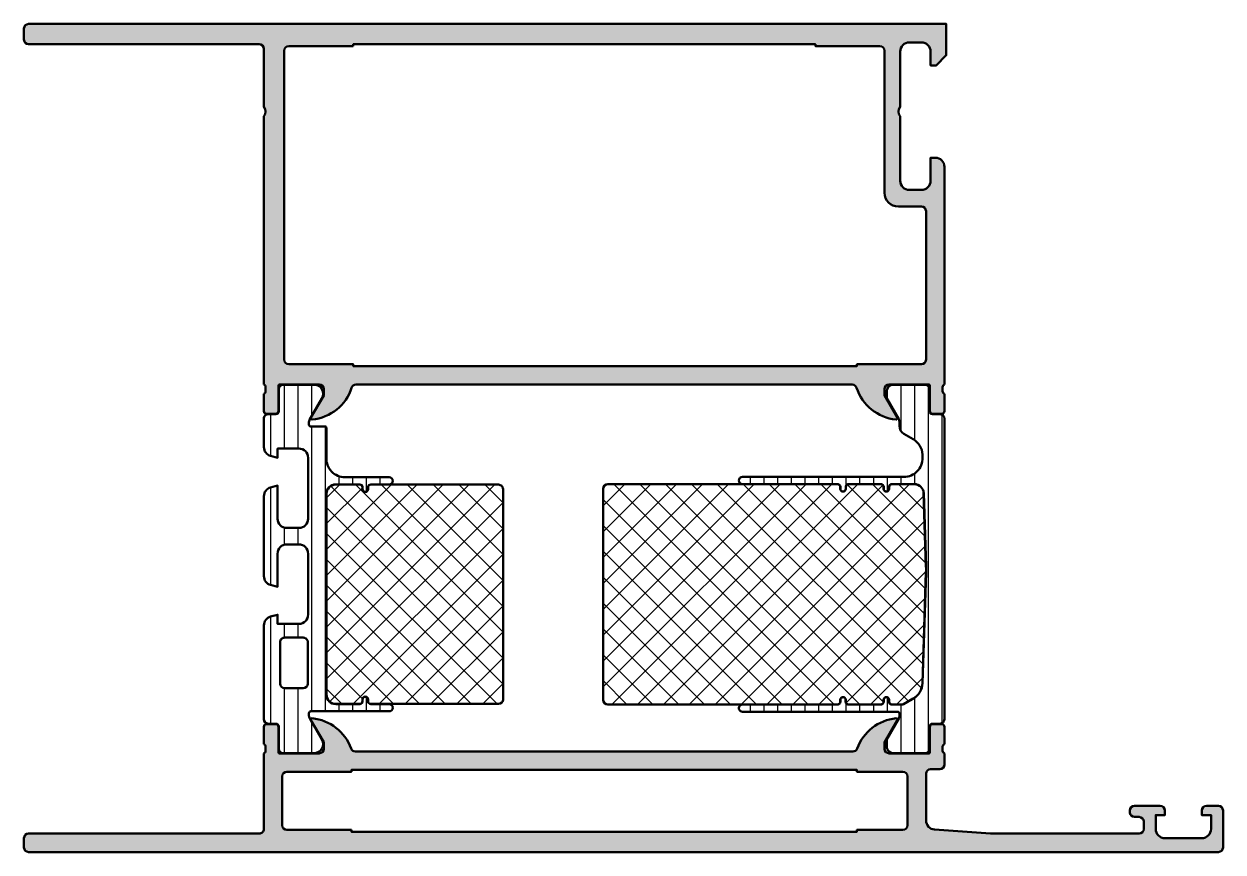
# Model space of a CAD drawing. Extents: x 0 to 130, y 0 to 90.
import ezdxf

# ---------------------------------------------------------------- set-up
doc = ezdxf.new("R2010")
doc.units = 0
for name, color, linetype, lineweight in [('0S-Alu contour', 7, 'Continuous', 50), ('0S-Alu hatch', 252, 'Continuous', 25), ('0S-Plastic contour', 254, 'Continuous', 50), ('0S-Plastic hatch', 253, 'Continuous', 25), ('0S-PT contour', 91, 'Continuous', 50), ('0S-PT hatch', 103, 'Continuous', 25)]:
    doc.layers.add(name, color=color, linetype=linetype, lineweight=lineweight)
pattern_1 = [(90, (0, 0), (-1.4859, 0), [])]
pattern_2 = [(135, (0, 0), (-1.403165018917055, -1.403165018917055), []), (225, (0, 0), (1.403165018917055, -1.403165018917055), [])]

# ---------------------------------------------------------------- blocks, each defined once
blk = doc.blocks.new('438250__AAB4F067_98DE_449B_887D_83F3A03802CE_')
at = {"layer": '0S-Alu hatch'}
h = blk.add_hatch(color=256, dxfattribs=at)
edge = h.paths.add_edge_path()
edge.add_ellipse((25.5, 87.10000000000004), major_axis=(-0.4999999999999858, 0), ratio=1, start_angle=180, end_angle=270, ccw=False)
edge.add_line((25.99999999999999, 87.10000000000004), (26, 80.80000000000001))
edge.add_ellipse((25.47500000000001, 80.30000000000001), major_axis=(-0.7249999999999939, 0), ratio=1, start_angle=136.397181027296, end_angle=223.6028189727041, ccw=False)
edge.add_line((26, 79.80000000000001), (25.99999999999999, 50.70000000000288))
edge.add_ellipse((25.92116355345635, 50.43247940800778), major_axis=(-0.2788950563295096, 0), ratio=1, start_angle=178.835410626014, end_angle=253.5801235805072, ccw=False)
edge.add_line((26.20000100000149, 50.4268110000099), (26.20000100000148, 49.97321700000952))
edge.add_ellipse((25.92113290435832, 49.96755634053233), major_axis=(-0.2789255417371463, 0), ratio=1, start_angle=106.42459455535669, end_angle=181.1628700729157, ccw=False)
edge.add_line((26.00000000000149, 49.70001300000939), (26.00000000000148, 47.82000200000089))
edge.add_arc((26.30000000000149, 47.82000200000089), 0.3000000000000114, 180, 270)
edge.add_line((26.30000000000149, 47.52000200000088), (27.27997431904427, 47.52000200000087))
edge.add_arc((27.27997431904429, 47.82000200000086), 0.2999999999999971, 269.9999999999973, 360)
edge.add_line((27.57997431904428, 47.82000200000086), (27.57997431904428, 50.58000000000088))
edge.add_ellipse((27.69997431904341, 50.58000000000088), major_axis=(-0.1199999999991234, 0), ratio=1, start_angle=270, end_angle=360, ccw=False)
edge.add_line((27.69997431904341, 50.70000000000001), (32, 50.70000000000002))
edge.add_ellipse((32, 50.20000000000002), major_axis=(-0.5, 0), ratio=1, start_angle=180, end_angle=270, ccw=False)
edge.add_line((32.5, 50.20000000000002), (32.5, 49.50000000000001))
edge.add_line((32.5, 49.50000000000001), (31.11850454237764, 47.10717967697246))
edge.add_arc((31.23811978464828, 47.03811978464832), 0.1381197846482754, 149.9999999999984, 275.6225775508021)
edge.add_arc((30.76177675882616, 51.87660886184843), 5.000000000000575, 275.6225775507933, 342.2515836439271)
edge.add_ellipse((35.99999999999975, 50.20000000000042), major_axis=(-0.4999999999992734, 0), ratio=1, start_angle=269.9999999999984, end_angle=342.2515836439281, ccw=False)
edge.add_line((35.99999999999976, 50.6999999999997), (89.80000000000135, 50.7))
edge.add_ellipse((89.80000000000135, 50.20000000000144), major_axis=(-0.4999999999985647, 0), ratio=1, start_angle=197.7484163560702, end_angle=270, ccw=False)
edge.add_arc((95.03822324117368, 51.87660886184874), 4.999999999999874, 197.7484163560697, 264.3774224492077)
edge.add_arc((94.56188021535169, 47.03811978464934), 0.138119784648294, 264.3774224492104, 389.9999999999987)
edge.add_line((94.68149545762235, 47.10717967697348), (93.3, 49.50000000000104))
edge.add_line((93.3, 49.50000000000104), (93.29999999999998, 50.20000000000103))
edge.add_ellipse((93.79999999999998, 50.20000000000104), major_axis=(-0.5, 0), ratio=1, start_angle=270, end_angle=360, ccw=False)
edge.add_line((93.79999999999998, 50.70000000000104), (98.1000256809572, 50.70000000000101))
edge.add_ellipse((98.1000256809572, 50.58000000000101), major_axis=(-0.1200000000000045, 0), ratio=1, start_angle=180, end_angle=270, ccw=False)
edge.add_line((98.2200256809572, 50.58000000000101), (98.22002568095724, 47.82000200000101))
edge.add_arc((98.52002568095725, 47.82000200000102), 0.3000000000000114, 180, 270)
edge.add_line((98.52002568095725, 47.52000200000101), (99.50000000000001, 47.52000200000103))
edge.add_arc((99.50000000000001, 47.82000200000102), 0.2999999999999971, 270, 360)
edge.add_line((99.80000000000003, 47.82000200000102), (99.80000000000003, 49.70001300000955))
edge.add_ellipse((99.87886709564316, 49.9675563405325), major_axis=(-0.278925541737145, 0), ratio=1, start_angle=-1.1628700729144725, end_angle=73.57540544464939, ccw=False)
edge.add_line((99.599999, 49.97321700000969), (99.599999, 50.42681100000942))
edge.add_ellipse((99.87883644654303, 50.43247940800792), major_axis=(-0.2788950563274263, 0), ratio=1, start_angle=-73.58012358050871, end_angle=1.1645893741250006, ccw=False)
edge.add_line((99.8, 50.70000000000104), (99.8, 74.30000000000001))
edge.add_arc((98.8, 74.30000000000001), 1, 0, 90)
edge.add_line((98.8, 75.30000000000001), (98.3, 75.30000000000001))
edge.add_line((98.3, 75.30000000000001), (98.3, 72.80000000000001))
edge.add_ellipse((97.3, 72.80000000000001), major_axis=(-1, 0), ratio=1, start_angle=90, end_angle=180, ccw=False)
edge.add_line((97.3, 71.80000000000001), (96, 71.80000000000001))
edge.add_ellipse((96, 72.80000000000001), major_axis=(-1, 0), ratio=1, start_angle=0, end_angle=90, ccw=False)
edge.add_line((95, 72.80000000000001), (95, 79.80000000000001))
edge.add_ellipse((95.525, 80.30000000000001), major_axis=(-0.7250000000000041, 0), ratio=1, start_angle=-43.60281897270329, end_angle=43.60281897270329, ccw=False)
edge.add_line((95, 80.80000000000001), (95, 86.80000000000001))
edge.add_ellipse((96, 86.80000000000001), major_axis=(-1, 0), ratio=1, start_angle=270, end_angle=360, ccw=False)
edge.add_line((96, 87.80000000000001), (97.3, 87.80000000000001))
edge.add_ellipse((97.3, 86.80000000000001), major_axis=(-1, 0), ratio=1, start_angle=180, end_angle=270, ccw=False)
edge.add_line((98.3, 86.80000000000001), (98.3, 85.30000000000001))
edge.add_line((98.3, 85.30000000000001), (98.9, 85.30000000000001))
edge.add_line((98.9, 85.30000000000001), (100, 86.4))
edge.add_line((100, 86.4), (100, 89.80000000000003))
edge.add_line((100, 89.80000000000003), (0.5, 89.80000000000003))
edge.add_arc((0.5, 89.30000000000001), 0.5, 90, 180)
edge.add_line((0, 89.30000000000001), (0, 88.10000000000002))
edge.add_arc((0.5, 88.10000000000002), 0.5, 180, 269.9999999999999)
edge.add_line((0.4999999999999998, 87.60000000000004), (25.5, 87.60000000000004))
edge = h.paths.add_edge_path()
edge.add_line((35.7, 87.40000000000003), (35.7, 87.60000000000004))
edge.add_line((35.7, 87.60000000000004), (85.80000000000001, 87.60000000000004))
edge.add_line((85.80000000000001, 87.60000000000004), (85.80000000000001, 87.40000000000003))
edge.add_line((85.80000000000001, 87.40000000000003), (92.79999999999998, 87.40000000000003))
edge.add_ellipse((92.79999999999998, 86.90000000000003), major_axis=(-0.5, 0), ratio=1, start_angle=180, end_angle=270, ccw=False)
edge.add_line((93.3, 86.90000000000003), (93.30000000000001, 71.50000000000001))
edge.add_arc((94.8, 71.50000000000001), 1.499999999999985, 180, 270)
edge.add_line((94.8, 70.00000000000003), (97.3, 70))
edge.add_ellipse((97.3, 69.5), major_axis=(-0.5, 0), ratio=1, start_angle=180, end_angle=270, ccw=False)
edge.add_line((97.80000000000001, 69.5), (97.80000000000001, 53.40000000000003))
edge.add_ellipse((97.3, 53.40000000000003), major_axis=(-0.5, 0), ratio=1, start_angle=90, end_angle=180, ccw=False)
edge.add_line((97.3, 52.90000000000002), (90.29999999999998, 52.90000000000002))
edge.add_line((90.29999999999998, 52.90000000000002), (90.29999999999998, 52.69999999999999))
edge.add_line((90.29999999999998, 52.69999999999999), (35.7, 52.70000000000002))
edge.add_line((35.7, 52.70000000000002), (35.7, 52.90000000000001))
edge.add_line((35.7, 52.90000000000001), (28.7, 52.90000000000002))
edge.add_ellipse((28.7, 53.40000000000002), major_axis=(-0.5, 0), ratio=1, start_angle=0, end_angle=90, ccw=False)
edge.add_line((28.2, 53.40000000000002), (28.2, 86.90000000000003))
edge.add_ellipse((28.70000000000002, 86.90000000000003), major_axis=(-0.5000000000000142, 0), ratio=1, start_angle=270, end_angle=360, ccw=False)
edge.add_line((28.70000000000002, 87.40000000000008), (35.7, 87.40000000000003))
at = {"layer": '0S-Alu contour', "color": 7}
for points in [[(98.3, 86.80000000000001), (98.3, 85.30000000000001), (98.9, 85.30000000000001), (100, 86.4), (100, 89.80000000000003), (0.5, 89.80000000000003)], [(0, 89.30000000000001), (0, 88.10000000000002)], [(0.4999999999999998, 87.60000000000004), (25.5, 87.60000000000004)], [(28.70000000000002, 87.40000000000008), (35.7, 87.40000000000003)], [(35.7, 87.40000000000003), (35.7, 87.60000000000004), (85.80000000000001, 87.60000000000004), (85.80000000000001, 87.40000000000003), (92.79999999999998, 87.40000000000003)], [(96, 87.80000000000001), (97.3, 87.80000000000001)], [(25.99999999999999, 87.10000000000004), (26, 80.80000000000001)], [(28.2, 53.40000000000002), (28.2, 86.90000000000003)], [(93.3, 86.90000000000003), (93.30000000000001, 71.50000000000001)], [(95, 80.80000000000001), (95, 86.80000000000001)], [(26, 79.80000000000001), (25.99999999999999, 50.70000000000288)], [(95, 72.80000000000001), (95, 79.80000000000001)], [(98.8, 75.30000000000001), (98.3, 75.30000000000001), (98.3, 72.80000000000001)], [(99.8, 50.70000000000104), (99.8, 74.30000000000001)], [(97.3, 71.80000000000001), (96, 71.80000000000001)], [(94.8, 70.00000000000003), (97.3, 70)], [(97.80000000000001, 69.5), (97.80000000000001, 53.40000000000003)], [(97.3, 52.90000000000002), (90.29999999999998, 52.90000000000002), (90.29999999999998, 52.69999999999999), (35.7, 52.70000000000002), (35.7, 52.90000000000001), (28.7, 52.90000000000002)], [(26.00000000000149, 49.70001300000939), (26.00000000000148, 47.82000200000089)], [(26.20000100000149, 50.4268110000099), (26.20000100000148, 49.97321700000952)], [(27.57997431904428, 47.82000200000086), (27.57997431904428, 50.58000000000088)], [(27.69997431904341, 50.70000000000001), (32, 50.70000000000002)], [(32.5, 50.20000000000002), (32.5, 49.50000000000001), (31.11850454237764, 47.10717967697246)], [(35.99999999999976, 50.6999999999997), (89.80000000000135, 50.7)], [(94.68149545762235, 47.10717967697348), (93.3, 49.50000000000104), (93.29999999999998, 50.20000000000103)], [(93.79999999999998, 50.70000000000104), (98.1000256809572, 50.70000000000101)], [(98.2200256809572, 50.58000000000101), (98.22002568095724, 47.82000200000101)], [(99.599999, 49.97321700000969), (99.599999, 50.42681100000942)], [(99.80000000000003, 47.82000200000102), (99.80000000000003, 49.70001300000955)], [(26.30000000000149, 47.52000200000088), (27.27997431904427, 47.52000200000087)], [(98.52002568095725, 47.52000200000101), (99.50000000000001, 47.52000200000103)]]:
    blk.add_lwpolyline(points, dxfattribs=at)
for centre, radius, start, end in [((0.5, 89.30000000000001), 0.5, 90, 180), ((0.5, 88.10000000000002), 0.5, 180, 269.9999999999999), ((98.8, 74.30000000000001), 1, 0, 90), ((94.8, 71.50000000000001), 1.499999999999985, 180, 270), ((30.76177675882616, 51.87660886184843), 5.000000000000575, 275.6225775507933, 342.2515836439271), ((95.03822324117368, 51.87660886184874), 4.999999999999874, 197.7484163560697, 264.3774224492077), ((26.30000000000149, 47.82000200000089), 0.3000000000000114, 180, 270), ((27.27997431904429, 47.82000200000086), 0.2999999999999971, 269.9999999999973, 0), ((31.23811978464828, 47.03811978464832), 0.1381197846482754, 149.9999999999984, 275.6225775508021), ((94.56188021535169, 47.03811978464934), 0.138119784648294, 264.3774224492104, 29.99999999999864), ((98.52002568095725, 47.82000200000102), 0.3000000000000114, 180, 270), ((99.50000000000001, 47.82000200000102), 0.2999999999999971, 270, 0)]:
    blk.add_arc(centre, radius, start, end, dxfattribs=at)
at = {"layer": '0S-Alu contour', "color": 7, "extrusion": (0, 0, -1)}
for centre, radius, start, end in [((-25.5, 87.10000000000004), 0.4999999999999858, 90, 180), ((-28.70000000000002, 86.90000000000003), 0.5000000000000142, 0, 90), ((-92.79999999999998, 86.90000000000003), 0.5, 90, 180), ((-96, 86.80000000000001), 1, 0, 90), ((-97.3, 86.80000000000001), 1, 90, 180), ((-25.47500000000001, 80.30000000000001), 0.7249999999999939, 136.3971810272959, 223.6028189727041), ((-95.525, 80.30000000000001), 0.7250000000000041, 316.3971810272967, 43.60281897270331), ((-96, 72.80000000000001), 1, 270, 0), ((-97.3, 72.80000000000001), 1, 180, 270), ((-97.3, 69.5), 0.5, 90, 180), ((-28.7, 53.40000000000002), 0.5, 270, 0), ((-97.3, 53.40000000000003), 0.5, 180, 270), ((-25.92116355345635, 50.43247940800778), 0.2788950563295096, 106.4198764194928, 181.1645893739861), ((-25.92113290435832, 49.96755634053233), 0.2789255417371463, 178.8371299270843, 253.5754054446433), ((-27.69997431904341, 50.58000000000088), 0.1199999999991235, 0, 90), ((-32, 50.20000000000002), 0.5, 90, 180), ((-35.99999999999975, 50.20000000000042), 0.4999999999992734, 17.74841635607191, 90.0000000000016), ((-89.80000000000135, 50.20000000000144), 0.4999999999985647, 90, 162.2515836439298), ((-93.79999999999998, 50.20000000000104), 0.5, 0, 90), ((-98.1000256809572, 50.58000000000101), 0.1200000000000045, 90, 180), ((-99.87883644654303, 50.43247940800792), 0.2788950563274263, 358.835410625875, 73.58012358050884), ((-99.87886709564316, 49.9675563405325), 0.278925541737145, 286.4245945553506, 1.162870072914434)]:
    blk.add_arc(centre, radius, start, end, dxfattribs=at)
blk = doc.blocks.new('438260__B34FFEF5_6DBF_4DCE_9C3D_19E528BA6117_')
at = {"layer": '0S-Alu hatch'}
h = blk.add_hatch(color=256, dxfattribs=at)
edge = h.paths.add_edge_path()
edge.add_arc((0.4999999999999716, 1.500000000000044), 0.4999999999999716, 90, 180)
edge.add_line((0, 1.500000000000044), (0, 0.5000000000000165))
edge.add_arc((0.5, 0.5000000000000165), 0.5, 180, 269.9999999999999)
edge.add_line((0.4999999999999998, 1.64e-14), (129.5, -1e-16))
edge.add_arc((129.5, 0.5), 0.5, 270, 360)
edge.add_line((130, 0.4999999999999999), (130, 4.499999999999998))
edge.add_arc((129.5, 4.499999999999999), 0.5, 0, 90)
edge.add_line((129.5, 4.999999999999999), (128.2, 5))
edge.add_arc((128.2, 4.499999999999999), 0.5000000000000018, 90, 180)
edge.add_line((127.7, 4.499999999999999), (127.7, 3.999999999999999))
edge.add_line((127.7, 3.999999999999999), (128.7, 3.999999999999998))
edge.add_line((128.7, 3.999999999999998), (128.7, 2.499999999999999))
edge.add_ellipse((127.7, 2.499999999999999), major_axis=(-0.9999999999999857, 0), ratio=1, start_angle=90, end_angle=180, ccw=False)
edge.add_line((127.7, 1.500000000000013), (123.7, 1.499999999999999))
edge.add_ellipse((123.7, 2.499999999999999), major_axis=(-1, 0), ratio=1, start_angle=0, end_angle=90, ccw=False)
edge.add_line((122.7, 2.499999999999999), (122.7, 3.999999999999999))
edge.add_line((122.7, 3.999999999999999), (123.7, 3.999999999999999))
edge.add_line((123.7, 3.999999999999999), (123.7, 4.5))
edge.add_arc((123.2, 4.5), 0.5, 0, 90)
edge.add_line((123.2, 5), (120.4, 5))
edge.add_arc((120.4, 4.500000000000004), 0.4999999999999965, 90, 180)
edge.add_line((119.9, 4.500000000000004), (119.9, 4.299999999999998))
edge.add_arc((120.4, 4.299999999999998), 0.5, 180, 270)
edge.add_line((120.4, 3.799999999999998), (120.9, 3.799999999999998))
edge.add_ellipse((120.9, 3.299999999999998), major_axis=(-0.5, 0), ratio=1, start_angle=180, end_angle=270, ccw=False)
edge.add_line((121.4, 3.299999999999998), (121.4, 2.499999999999998))
edge.add_ellipse((120.9, 2.499999999999998), major_axis=(-0.5, 0), ratio=1, start_angle=90, end_angle=180, ccw=False)
edge.add_line((120.9, 1.999999999999998), (104.8, 2.000000000000001))
edge.add_line((104.8, 2.000000000000001), (98.7287529500121, 2.433660503570567))
edge.add_ellipse((98.80000000000003, 3.431119203401302), major_axis=(-1, 0), ratio=1, start_angle=0, end_angle=85.91438322002472, ccw=False)
edge.add_line((97.80000000000001, 3.431119203401301), (97.80000000000001, 8.500000000000025))
edge.add_ellipse((98.30000000000001, 8.500000000000023), major_axis=(-0.5, 0), ratio=1, start_angle=270, end_angle=360, ccw=False)
edge.add_line((98.30000000000001, 9.000000000000023), (99.30000000000001, 9.000000000000014))
edge.add_arc((99.29999999999998, 9.500000000000004), 0.4999999999999894, 270.0000000000017, 360)
edge.add_line((99.79999999999998, 9.500000000000004), (99.8, 10.69999999999998))
edge.add_ellipse((99.87883644654305, 10.9675205919931), major_axis=(-0.2788950563274382, 0), ratio=1, start_angle=-1.16458937409692, end_angle=73.58012358050661, ccw=False)
edge.add_line((99.599999, 10.97318899999148), (99.599999, 11.42678299999149))
edge.add_ellipse((99.87886709564316, 11.43244365946855), major_axis=(-0.2789255417371435, 0), ratio=1, start_angle=-73.57540544464632, end_angle=1.1628700728869035, ccw=False)
edge.add_line((99.8, 11.69998699999148), (99.79999999999998, 13.57999799999999))
edge.add_arc((99.49999999999999, 13.57999799999999), 0.2999999999999971, 0, 90)
edge.add_line((99.49999999999999, 13.87999799999999), (98.5200256809572, 13.87999799999999))
edge.add_arc((98.5200256809572, 13.57999799999999), 0.3000000000000043, 90, 180)
edge.add_line((98.2200256809572, 13.57999799999999), (98.2200256809572, 10.81999999999999))
edge.add_ellipse((98.10002568095724, 10.81999999999999), major_axis=(-0.1199999999999761, 0), ratio=1, start_angle=90, end_angle=180, ccw=False)
edge.add_line((98.10002568095724, 10.70000000000001), (93.8, 10.70000000000001))
edge.add_ellipse((93.8, 11.20000000000001), major_axis=(-0.5000000000000071, 0), ratio=1, start_angle=0, end_angle=90, ccw=False)
edge.add_line((93.30000000000001, 11.20000000000001), (93.3, 11.9))
edge.add_line((93.3, 11.9), (94.68149545762235, 14.29282032302757))
edge.add_arc((94.5618802153517, 14.36188021535171), 0.1381197846482877, 330.0000000000014, 455.6225775507898)
edge.add_arc((95.03822324117374, 9.52339113815216), 5.000000000000029, 95.62257755079261, 160.0499003679412)
edge.add_ellipse((89.86827747940465, 11.39999999999997), major_axis=(-0.4999999999999713, 0), ratio=1, start_angle=90, end_angle=160.0499003679419, ccw=False)
edge.add_line((89.86827747940465, 10.9), (35.93172252059527, 10.90000000000002))
edge.add_ellipse((35.93172252059527, 11.40000000000015), major_axis=(-0.500000000000135, 0), ratio=1, start_angle=19.950099632058425, end_angle=90, ccw=False)
edge.add_arc((30.76177675882624, 9.523391138152379), 4.999999999999785, 19.95009963205865, 84.37742244920688)
edge.add_arc((31.23811978464829, 14.3618802153517), 0.1381197846482749, 84.37742244920672, 210.0000000000003)
edge.add_line((31.11850454237765, 14.29282032302756), (32.50000000000002, 11.9))
edge.add_line((32.50000000000002, 11.9), (32.50000000000006, 11.2000000000001))
edge.add_ellipse((32, 11.20000000000007), major_axis=(-0.500000000000057, 0), ratio=1, start_angle=90, end_angle=180, ccw=False)
edge.add_line((32, 10.70000000000001), (27.69997431904275, 10.70000000000001))
edge.add_ellipse((27.69997431904277, 10.81999999999998), major_axis=(-0.1199999999999708, 0), ratio=1, start_angle=0, end_angle=89.99999999999329, ccw=False)
edge.add_line((27.5799743190428, 10.81999999999998), (27.57997431904279, 13.57999799999999))
edge.add_arc((27.2799743190428, 13.57999799999999), 0.2999999999999971, 0, 90)
edge.add_line((27.2799743190428, 13.87999799999999), (26.29999999999997, 13.87999799999999))
edge.add_arc((26.29999999999997, 13.57999799999999), 0.2999999999999971, 90, 180)
edge.add_line((25.99999999999997, 13.57999799999999), (25.99999999999999, 11.69998699999146))
edge.add_ellipse((25.92113290435686, 11.43244365946854), major_axis=(-0.2789255417371291, 0), ratio=1, start_angle=178.8371299269744, end_angle=253.57540544465138, ccw=False)
edge.add_line((26.20000099999999, 11.4267829999908), (26.20000099999999, 10.97318899999154))
edge.add_ellipse((25.92116355345698, 10.9675205919931), major_axis=(-0.2788950563273965, 0), ratio=1, start_angle=106.419876419496, end_angle=181.1645893741104, ccw=False)
edge.add_line((26.00000000000003, 10.70000000000002), (26.00000000000001, 2.500000000000024))
edge.add_ellipse((25.5, 2.500000000000026), major_axis=(-0.5000000000000142, 0), ratio=1, start_angle=89.9999999999983, end_angle=180, ccw=False)
edge.add_line((25.49999999999999, 2.000000000000012), (0.4999999999999716, 2.000000000000015))
edge = h.paths.add_edge_path()
edge.add_line((35.5, 2.400000000000015), (28.50000000000001, 2.400000000000016))
edge.add_ellipse((28.50000000000001, 2.90000000000003), major_axis=(-0.5000000000000147, 0), ratio=1, start_angle=0, end_angle=90, ccw=False)
edge.add_line((28, 2.900000000000027), (27.99999999999997, 8.199999999999996))
edge.add_ellipse((28.49999999999999, 8.199999999999996), major_axis=(-0.5000000000000178, 0), ratio=1, start_angle=270.00000000000165, end_angle=360, ccw=False)
edge.add_line((28.49999999999997, 8.700000000000014), (35.50000000000003, 8.700000000000014))
edge.add_line((35.50000000000003, 8.700000000000014), (35.5, 8.900000000000013))
edge.add_line((35.5, 8.900000000000013), (90.29999999999998, 8.900000000000013))
edge.add_line((90.29999999999998, 8.900000000000013), (90.29999999999998, 8.700000000000014))
edge.add_line((90.29999999999998, 8.700000000000014), (95.30000000000001, 8.700000000000008))
edge.add_ellipse((95.30000000000001, 8.200000000000008), major_axis=(-0.5, 0), ratio=1, start_angle=180, end_angle=270, ccw=False)
edge.add_line((95.80000000000001, 8.200000000000005), (95.79999999999998, 2.900000000000023))
edge.add_ellipse((95.29999999999998, 2.900000000000023), major_axis=(-0.5, 0), ratio=1, start_angle=90, end_angle=180, ccw=False)
edge.add_line((95.29999999999998, 2.400000000000023), (90.29999999999998, 2.400000000000016))
edge.add_line((90.29999999999998, 2.400000000000016), (90.30000000000001, 2.200000000000016))
edge.add_line((90.30000000000001, 2.200000000000016), (35.5, 2.200000000000016))
edge.add_line((35.5, 2.200000000000016), (35.5, 2.400000000000015))
at = {"layer": '0S-Alu contour', "color": 7}
for points in [[(25.99999999999997, 13.57999799999999), (25.99999999999999, 11.69998699999146)], [(27.2799743190428, 13.87999799999999), (26.29999999999997, 13.87999799999999)], [(27.5799743190428, 10.81999999999998), (27.57997431904279, 13.57999799999999)], [(31.11850454237765, 14.29282032302756), (32.50000000000002, 11.9), (32.50000000000006, 11.2000000000001)], [(93.30000000000001, 11.20000000000001), (93.3, 11.9), (94.68149545762235, 14.29282032302757)], [(98.2200256809572, 13.57999799999999), (98.2200256809572, 10.81999999999999)], [(99.49999999999999, 13.87999799999999), (98.5200256809572, 13.87999799999999)], [(99.8, 11.69998699999148), (99.79999999999998, 13.57999799999999)], [(26.00000000000003, 10.70000000000002), (26.00000000000001, 2.500000000000024)], [(26.20000099999999, 11.4267829999908), (26.20000099999999, 10.97318899999154)], [(32, 10.70000000000001), (27.69997431904275, 10.70000000000001)], [(89.86827747940465, 10.9), (35.93172252059527, 10.90000000000002)], [(98.10002568095724, 10.70000000000001), (93.8, 10.70000000000001)], [(99.599999, 10.97318899999148), (99.599999, 11.42678299999149)], [(99.79999999999998, 9.500000000000004), (99.8, 10.69999999999998)], [(28, 2.900000000000027), (27.99999999999997, 8.199999999999996)], [(28.49999999999997, 8.700000000000014), (35.50000000000003, 8.700000000000014), (35.5, 8.900000000000013), (90.29999999999998, 8.900000000000013), (90.29999999999998, 8.700000000000014), (95.30000000000001, 8.700000000000008)], [(95.80000000000001, 8.200000000000005), (95.79999999999998, 2.900000000000023)], [(97.80000000000001, 3.431119203401301), (97.80000000000001, 8.500000000000025)], [(98.30000000000001, 9.000000000000023), (99.30000000000001, 9.000000000000014)], [(119.9, 4.500000000000004), (119.9, 4.299999999999998)], [(123.2, 5), (120.4, 5)], [(122.7, 2.499999999999999), (122.7, 3.999999999999999), (123.7, 3.999999999999999), (123.7, 4.5)], [(127.7, 4.499999999999999), (127.7, 3.999999999999999), (128.7, 3.999999999999998), (128.7, 2.499999999999999)], [(129.5, 4.999999999999999), (128.2, 5)], [(130, 0.4999999999999999), (130, 4.499999999999998)], [(120.4, 3.799999999999998), (120.9, 3.799999999999998)], [(121.4, 3.299999999999998), (121.4, 2.499999999999998)], [(0, 1.500000000000044), (0, 0.5000000000000165)], [(25.49999999999999, 2.000000000000012), (0.4999999999999716, 2.000000000000015)], [(35.5, 2.400000000000015), (28.50000000000001, 2.400000000000016)], [(95.29999999999998, 2.400000000000023), (90.29999999999998, 2.400000000000016), (90.30000000000001, 2.200000000000016), (35.5, 2.200000000000016), (35.5, 2.400000000000015)], [(120.9, 1.999999999999998), (104.8, 2.000000000000001), (98.7287529500121, 2.433660503570567)], [(127.7, 1.500000000000013), (123.7, 1.499999999999999)], [(0.4999999999999998, 1.64e-14), (129.5, -1e-16)]]:
    blk.add_lwpolyline(points, dxfattribs=at)
for centre, radius, start, end in [((31.23811978464829, 14.3618802153517), 0.1381197846482749, 84.37742244920672, 210.0000000000003), ((30.76177675882624, 9.523391138152379), 4.999999999999785, 19.95009963205865, 84.37742244920688), ((95.03822324117374, 9.52339113815216), 5.000000000000029, 95.62257755079261, 160.0499003679412), ((94.5618802153517, 14.36188021535171), 0.1381197846482877, 330.0000000000014, 95.62257755078977), ((26.29999999999997, 13.57999799999999), 0.2999999999999971, 90, 180), ((27.2799743190428, 13.57999799999999), 0.2999999999999971, 0, 90), ((98.5200256809572, 13.57999799999999), 0.3000000000000043, 90, 180), ((99.49999999999999, 13.57999799999999), 0.2999999999999971, 0, 90), ((99.29999999999998, 9.500000000000004), 0.4999999999999894, 270.0000000000017, 0), ((120.4, 4.500000000000004), 0.4999999999999965, 90, 180), ((120.4, 4.299999999999998), 0.5, 180, 270), ((123.2, 4.5), 0.5, 0, 90), ((128.2, 4.499999999999999), 0.5000000000000018, 90, 180), ((129.5, 4.499999999999999), 0.5, 0, 90), ((0.4999999999999716, 1.500000000000044), 0.4999999999999716, 90, 180), ((0.5, 0.5000000000000165), 0.5, 180, 269.9999999999999), ((129.5, 0.5), 0.5, 270, 0)]:
    blk.add_arc(centre, radius, start, end, dxfattribs=at)
at = {"layer": '0S-Alu contour', "color": 7, "extrusion": (0, 0, -1)}
for centre, radius, start, end in [((-25.92113290435686, 11.43244365946854), 0.2789255417371291, 106.4245945553486, 181.1628700730257), ((-25.92116355345698, 10.9675205919931), 0.2788950563273965, 178.8354106258896, 253.580123580504), ((-27.69997431904277, 10.81999999999998), 0.1199999999999708, 270.0000000000068, 0), ((-32, 11.20000000000007), 0.500000000000057, 180, 270), ((-35.93172252059527, 11.40000000000015), 0.500000000000135, 270, 340.0499003679416), ((-89.86827747940465, 11.39999999999997), 0.4999999999999713, 199.9500996320581, 270), ((-93.8, 11.20000000000001), 0.5000000000000071, 270, 0), ((-98.10002568095724, 10.81999999999999), 0.1199999999999761, 180, 270), ((-99.87883644654305, 10.9675205919931), 0.2788950563274382, 286.4198764194934, 1.164589374096924), ((-99.87886709564316, 11.43244365946855), 0.2789255417371435, 358.8371299271131, 73.57540544464624), ((-28.49999999999999, 8.199999999999996), 0.5000000000000178, 0, 89.99999999999837), ((-95.30000000000001, 8.200000000000008), 0.5, 90, 180), ((-98.30000000000001, 8.500000000000023), 0.5, 0, 90), ((-28.50000000000001, 2.90000000000003), 0.5000000000000147, 270, 0), ((-95.29999999999998, 2.900000000000023), 0.5, 180, 270), ((-98.80000000000003, 3.431119203401302), 1, 274.0856167799754, 0), ((-120.9, 3.299999999999998), 0.5, 90, 180), ((-25.5, 2.500000000000026), 0.5000000000000142, 180, 270.0000000000017), ((-120.9, 2.499999999999998), 0.5, 180, 270), ((-123.7, 2.499999999999999), 1, 270, 0), ((-127.7, 2.499999999999999), 0.9999999999999857, 180, 270)]:
    blk.add_arc(centre, radius, start, end, dxfattribs=at)
blk = doc.blocks.new('284257__516B8962_CD67_4752_A1E5_752129868E12___A38471A3_70D9_49B7_9D92_4535387D5045_')
at = {"layer": '0S-Plastic hatch'}
h = blk.add_hatch(dxfattribs=at)
h.set_pattern_fill('ANSI31', color=256, scale=0.4680000000000001, angle=45, style=0)
h.set_pattern_definition(pattern_1)
edge = h.paths.add_edge_path()
edge.add_line((99.79000000000144, 46.99001572907994), (99.79000000000144, 14.40998427092007))
edge.add_ellipse((99.30000000000143, 14.40998427092007), major_axis=(-0.4900000000000091, 0), ratio=1, start_angle=89.9999999999983, end_angle=180, ccw=False)
edge.add_line((99.3000000000014, 13.91998427092006), (98.48966866953769, 13.91998427092007))
edge.add_arc((98.48966866953768, 13.60998427092018), 0.3099999999998957, 89.99999999999739, 180.0079246230968)
edge.add_line((98.17966867250291, 13.60994139458316), (98.18000060086133, 11.21006777227462))
edge.add_ellipse((97.69000060554818, 11.21000000000005), major_axis=(-0.4899999999999873, 0), ratio=1, start_angle=90.0000000000017, end_angle=180.0079246230509, ccw=False)
edge.add_line((97.69000060554819, 10.72000000000006), (94.30000000000155, 10.71999999999999))
edge.add_ellipse((94.30000000000152, 11.51000000000004), major_axis=(-0.7900000000000542, 0), ratio=1, start_angle=0, end_angle=90.00000000000199, ccw=False)
edge.add_line((93.51000000000145, 11.51000000000004), (93.51000000000145, 12.15732050807599))
edge.add_line((93.51000000000145, 12.15732050807599), (94.8460135258546, 14.4713638144531))
edge.add_arc((94.39999999949728, 14.71869342211108), 0.5100000005077813, 330.9901472965306, 360)
edge.add_line((94.91000000000506, 14.71869342211108), (94.9100000000014, 15.01000000000279))
edge.add_arc((94.70000000000148, 15.01000000000015), 0.2099999999999369, 0, 90)
edge.add_line((94.70000000000148, 15.22000000000009), (77.90047367433392, 15.22000000000003))
edge.add_ellipse((77.90047367433391, 15.61000000000003), major_axis=(-0.3899999999999987, 0), ratio=1, start_angle=-103.00282446680143, end_angle=90.0000000000021, ccw=False)
edge.add_line((77.98822331820784, 15.99000000000003), (88.20047367433394, 15.9900000000001))
edge.add_arc((88.20047367433394, 16.31000000000009), 0.3199999999999878, 270, 360)
edge.add_line((88.52047367433394, 16.31000000000009), (88.52047367433391, 16.51000000000001))
edge.add_ellipse((88.80047367433394, 16.50999999999999), major_axis=(-0.2800000000000153, 0), ratio=1, start_angle=180, end_angle=360, ccw=False)
edge.add_line((89.08047367433394, 16.50999999999996), (89.0804736743339, 16.31000000000022))
edge.add_arc((89.40047367433395, 16.31000000000013), 0.32000000000005, 180, 269.9999999999974)
edge.add_line((89.40047367433392, 15.99000000000008), (92.90000068456388, 15.99000000000005))
edge.add_arc((92.90000068456384, 16.3099997614799), 0.3199997614798438, 270.0000000000051, 360)
edge.add_line((93.2200004460437, 16.3099997614799), (93.2200004460437, 16.50999976147984))
edge.add_ellipse((93.50000044604371, 16.50999976147982), major_axis=(-0.2800000000000153, 0), ratio=1, start_angle=180, end_angle=360, ccw=False)
edge.add_line((93.78000044604373, 16.50999976147979), (93.78000044604369, 16.30999976148006))
edge.add_arc((94.10000020752354, 16.30999976147997), 0.3199997614798775, 180, 270)
edge.add_line((94.10000020752354, 15.99000000000009), (95.26410161520175, 15.99000000000008))
edge.add_arc((95.26410161520172, 16.20999999963147), 0.2199999996313853, 270.0000000000037, 299.9999946536923)
edge.add_line((95.37410159723936, 16.01947440085395), (96.4109040966408, 16.61807247398686))
edge.add_arc((95.40090426373712, 18.36744387718721), 2.019999992277381, 299.9999946536923, 358.2766121830058)
edge.add_line((97.41999054386301, 18.30669387959042), (97.80461404939538, 30.33167436488989))
edge.add_arc((87.79999999999723, 30.65999999999969), 10.01000000000427, 358.1203748410039, 361.879625159114)
edge.add_line((97.80461404939471, 30.98832563513007), (97.54683980594078, 38.92312445795862))
edge.add_arc((96.53738148277705, 38.8899982925581), 1.010001707443441, 1.879531393919322, 89.9999062351158)
edge.add_line((96.53738313565086, 39.90000000000019), (94.10000000000139, 39.90000000000008))
edge.add_arc((94.10000000000142, 39.5900000000001), 0.3099999999999738, 90.00000000000524, 180)
edge.add_line((93.79000000000146, 39.5900000000001), (93.79000000000146, 39.39000000000009))
edge.add_ellipse((93.50000000000145, 39.39000000000009), major_axis=(-0.289999999999992, 0), ratio=1, start_angle=0, end_angle=180, ccw=False)
edge.add_line((93.21000000000144, 39.39000000000008), (93.21000000000144, 39.59000000000009))
edge.add_arc((92.90000000000148, 39.59000000000008), 0.3099999999999738, 0, 90)
edge.add_line((92.90000000000148, 39.90000000000005), (89.4004736743339, 39.90000000000009))
edge.add_arc((89.40047367433392, 39.5900000000001), 0.3099999999999952, 90.00000000000261, 180)
edge.add_line((89.09047367433391, 39.5900000000001), (89.09047367433391, 39.39000000000003))
edge.add_ellipse((88.80047367433392, 39.39000000000005), major_axis=(-0.289999999999992, 0), ratio=1, start_angle=0, end_angle=180, ccw=False)
edge.add_line((88.51047367433392, 39.39000000000005), (88.51047367433392, 39.5900000000001))
edge.add_arc((88.20047367433394, 39.5900000000001), 0.3099999999999881, 0, 90)
edge.add_line((88.20047367433394, 39.90000000000009), (77.90047367433388, 39.9000000000001))
edge.add_ellipse((77.90047367433388, 40.29000000000009), major_axis=(-0.3899999999999934, 0), ratio=1, start_angle=-90, end_angle=90, ccw=False)
edge.add_line((77.90047367433388, 40.68000000000008), (95.41213858770172, 40.67999999999996))
edge.add_arc((95.41213858770175, 42.69000000000001), 2.010000000000054, 269.9999999999992, 361.8796251590043)
edge.add_line((97.42105709312455, 42.75592752513221), (97.40999506719044, 43.09300537784859))
edge.add_arc((95.40090425601792, 43.03255612258071), 2.010000000000066, 1.723387817061262, 60.00000552362337)
edge.add_line((96.405904088204, 44.77326728107493), (95.40500008265607, 45.35113934945423))
edge.add_ellipse((95.90000000000143, 46.20850454692146), major_axis=(-0.9899999999999584, 0), ratio=1, start_angle=0, end_angle=60.000005523622974, ccw=False)
edge.add_line((94.91000000000147, 46.20850454692146), (94.9100000000053, 46.68130657798797))
edge.add_arc((94.39999999988339, 46.68130657799212), 0.5100000001219201, 0, 29.00985270340967)
edge.add_line((94.84601352590352, 46.9286361854625), (93.51000000000141, 49.24267949192444))
edge.add_line((93.51000000000141, 49.24267949192444), (93.51000000000141, 49.88999999999997))
edge.add_ellipse((94.3000000000014, 49.88999999999997), major_axis=(-0.7899999999999922, 0), ratio=1, start_angle=270, end_angle=360, ccw=False)
edge.add_line((94.3000000000014, 50.67999999999996), (97.69000061033057, 50.68000000000003))
edge.add_ellipse((97.69000061033057, 50.19000000000001), major_axis=(-0.4900000000000162, 0), ratio=1, start_angle=179.9920752627074, end_angle=270, ccw=False)
edge.add_line((98.18000060564366, 50.18993222674875), (98.17966867250286, 47.79005860603461))
edge.add_arc((98.4896686695376, 47.79001572907985), 0.3099999999999376, 179.9920752627532, 270)
edge.add_line((98.4896686695376, 47.48001572907991), (99.30000000000148, 47.48001572907991))
edge.add_ellipse((99.30000000000148, 46.99001572907994), major_axis=(-0.4899999999999664, 0), ratio=1, start_angle=180, end_angle=269.99999999999835, ccw=False)
at = {"layer": '0S-Plastic contour', "color": 7}
for points in [[(94.84601352590352, 46.9286361854625), (93.51000000000141, 49.24267949192444), (93.51000000000141, 49.88999999999997)], [(94.3000000000014, 50.67999999999996), (97.69000061033057, 50.68000000000003)], [(98.18000060564366, 50.18993222674875), (98.17966867250286, 47.79005860603461)], [(98.4896686695376, 47.48001572907991), (99.30000000000148, 47.48001572907991)], [(99.79000000000144, 46.99001572907994), (99.79000000000144, 14.40998427092007)], [(94.91000000000147, 46.20850454692146), (94.9100000000053, 46.68130657798797)], [(96.405904088204, 44.77326728107493), (95.40500008265607, 45.35113934945423)], [(97.42105709312455, 42.75592752513221), (97.40999506719044, 43.09300537784859)], [(77.90047367433388, 40.68000000000008), (95.41213858770172, 40.67999999999996)], [(88.20047367433394, 39.90000000000009), (77.90047367433388, 39.9000000000001)], [(88.51047367433392, 39.39000000000005), (88.51047367433392, 39.5900000000001)], [(89.09047367433391, 39.5900000000001), (89.09047367433391, 39.39000000000003)], [(92.90000000000148, 39.90000000000005), (89.4004736743339, 39.90000000000009)], [(93.21000000000144, 39.39000000000008), (93.21000000000144, 39.59000000000009)], [(93.79000000000146, 39.5900000000001), (93.79000000000146, 39.39000000000009)], [(96.53738313565086, 39.90000000000019), (94.10000000000139, 39.90000000000008)], [(97.80461404939471, 30.98832563513007), (97.54683980594078, 38.92312445795862)], [(97.41999054386301, 18.30669387959042), (97.80461404939538, 30.33167436488989)], [(77.98822331820784, 15.99000000000003), (88.20047367433394, 15.9900000000001)], [(88.52047367433394, 16.31000000000009), (88.52047367433391, 16.51000000000001)], [(89.08047367433394, 16.50999999999996), (89.0804736743339, 16.31000000000022)], [(89.40047367433392, 15.99000000000008), (92.90000068456388, 15.99000000000005)], [(93.2200004460437, 16.3099997614799), (93.2200004460437, 16.50999976147984)], [(93.78000044604373, 16.50999976147979), (93.78000044604369, 16.30999976148006)], [(94.10000020752354, 15.99000000000009), (95.26410161520175, 15.99000000000008)], [(95.37410159723936, 16.01947440085395), (96.4109040966408, 16.61807247398686)], [(94.70000000000148, 15.22000000000009), (77.90047367433392, 15.22000000000003)], [(93.51000000000145, 11.51000000000004), (93.51000000000145, 12.15732050807599), (94.8460135258546, 14.4713638144531)], [(94.91000000000506, 14.71869342211108), (94.9100000000014, 15.01000000000279)], [(98.17966867250291, 13.60994139458316), (98.18000060086133, 11.21006777227462)], [(99.3000000000014, 13.91998427092006), (98.48966866953769, 13.91998427092007)], [(97.69000060554819, 10.72000000000006), (94.30000000000155, 10.71999999999999)]]:
    blk.add_lwpolyline(points, dxfattribs=at)
at = {"layer": '0S-Plastic contour', "color": 7, "extrusion": (0, 0, -1)}
for centre, radius, start, end in [((-94.3000000000014, 49.88999999999997), 0.7899999999999922, 0, 90), ((-97.69000061033057, 50.19000000000001), 0.4900000000000162, 90, 180.0079247372927), ((-99.30000000000148, 46.99001572907994), 0.4899999999999665, 90.00000000000165, 180), ((-95.90000000000143, 46.20850454692146), 0.9899999999999584, 299.999994476377, 0), ((-77.90047367433388, 40.29000000000009), 0.3899999999999934, 270, 90), ((-88.80047367433392, 39.39000000000005), 0.289999999999992, 180, 0), ((-93.50000000000145, 39.39000000000009), 0.289999999999992, 180, 0), ((-77.90047367433391, 15.61000000000003), 0.3899999999999988, 269.9999999999979, 103.0028244668015), ((-88.80047367433394, 16.50999999999999), 0.2800000000000153, 0, 180), ((-93.50000044604371, 16.50999976147982), 0.2800000000000153, 0, 180), ((-99.30000000000143, 14.40998427092007), 0.4900000000000091, 180, 270.0000000000017), ((-94.30000000000152, 11.51000000000004), 0.7900000000000543, 269.999999999998, 0), ((-97.69000060554818, 11.21000000000005), 0.4899999999999873, 179.9920753769491, 269.9999999999983)]:
    blk.add_arc(centre, radius, start, end, dxfattribs=at)
at = {"layer": '0S-Plastic contour', "color": 7}
for centre, radius, start, end in [((94.39999999988339, 46.68130657799212), 0.5100000001219201, 0, 29.00985270340967), ((98.4896686695376, 47.79001572907985), 0.3099999999999376, 179.9920752627532, 270), ((95.40090425601792, 43.03255612258071), 2.010000000000066, 1.723387817061262, 60.00000552362337), ((95.41213858770175, 42.69000000000001), 2.010000000000054, 269.9999999999992, 1.879625159004256), ((88.20047367433394, 39.5900000000001), 0.3099999999999881, 0, 90), ((89.40047367433392, 39.5900000000001), 0.3099999999999952, 90.00000000000261, 180), ((92.90000000000148, 39.59000000000008), 0.3099999999999738, 0, 90), ((94.10000000000142, 39.5900000000001), 0.3099999999999738, 90.00000000000524, 180), ((96.53738148277705, 38.8899982925581), 1.010001707443441, 1.879531393919322, 89.9999062351158), ((87.79999999999723, 30.65999999999969), 10.01000000000427, 358.1203748410039, 1.879625159114024), ((95.40090426373712, 18.36744387718721), 2.019999992277381, 299.9999946536923, 358.2766121830058), ((88.20047367433394, 16.31000000000009), 0.3199999999999878, 270, 0), ((89.40047367433395, 16.31000000000013), 0.32000000000005, 180, 269.9999999999974), ((92.90000068456384, 16.3099997614799), 0.3199997614798438, 270.0000000000051, 0), ((94.10000020752354, 16.30999976147997), 0.3199997614798775, 180, 270), ((95.26410161520172, 16.20999999963147), 0.2199999996313853, 270.0000000000037, 299.9999946536923), ((94.70000000000148, 15.01000000000015), 0.2099999999999369, 0, 90), ((94.39999999949728, 14.71869342211108), 0.5100000005077813, 330.9901472965306, 0), ((98.48966866953768, 13.60998427092018), 0.3099999999998957, 89.99999999999739, 180.0079246230968)]:
    blk.add_arc(centre, radius, start, end, dxfattribs=at)
blk = doc.blocks.new('439200__CA7F6CB2_785D_44FB_98CA_59DF28778385_')
at = {"layer": '0S-PT hatch'}
h = blk.add_hatch(dxfattribs=at)
h.set_pattern_fill('ANSI37', color=256, scale=0.625, angle=90, style=0)
h.set_pattern_definition(pattern_2)
edge = h.paths.add_edge_path()
edge.add_arc((63.30000048180693, 39.3900000000001), 0.5, 90, 180)
edge.add_line((62.80000048180693, 39.3900000000001), (62.80000048180693, 16.51000000000003))
edge.add_arc((63.30000048180693, 16.51000000000003), 0.5, 180, 270)
edge.add_line((63.30000048180693, 16.01000000000003), (88.20047367433394, 16.01000000000003))
edge.add_arc((88.20047367433394, 16.31000000000002), 0.2999999999999829, 270, 360)
edge.add_line((88.50047367433393, 16.31000000000002), (88.50047367433393, 16.50999999999995))
edge.add_ellipse((88.80047367433394, 16.50999999999995), major_axis=(-0.3000000000000114, 0), ratio=1, start_angle=180, end_angle=360, ccw=False)
edge.add_line((89.10047367433395, 16.50999999999994), (89.1004736743339, 16.31000000000021))
edge.add_arc((89.40047367433395, 16.31000000000009), 0.300000000000054, 180, 270)
edge.add_line((89.40047367433395, 16.01000000000003), (92.90000068456388, 16.01000000000006))
edge.add_arc((92.90000068456384, 16.3099997614799), 0.2999997614798389, 270.0000000000054, 360)
edge.add_line((93.20000044604367, 16.3099997614799), (93.2000004460437, 16.50999976147984))
edge.add_ellipse((93.50000044604371, 16.50999976147982), major_axis=(-0.3000000000000114, 0), ratio=1, start_angle=180, end_angle=360, ccw=False)
edge.add_line((93.80000044604373, 16.50999976147979), (93.80000044604367, 16.30999976148006))
edge.add_arc((94.10000020752354, 16.30999976147997), 0.2999997614798815, 180, 270)
edge.add_line((94.10000020752354, 16.01000000000009), (95.26410161520175, 16.01000000000009))
edge.add_arc((95.26410161520172, 16.20999999963147), 0.1999999996313839, 270.0000000000081, 299.9999946536949)
edge.add_line((95.36410159885553, 16.03679490986275), (96.40090409825699, 16.63539298299566))
edge.add_arc((95.40090426373715, 18.3674438771872), 1.999999992277369, 299.9999946536922, 358.2770022894541)
edge.add_line((97.40000000000136, 18.30730897584315), (97.79461942996542, 30.33200236252754))
edge.add_arc((87.79999999999731, 30.65999999999994), 10.00000000000418, 358.1203748410035, 361.8417505473147)
edge.add_line((97.79483406474611, 30.98139075627751), (97.53684507864722, 38.92279976375264))
edge.add_arc((96.5373831356509, 38.89), 1.000000000000103, 1.879625159306604, 90.00000000000081)
edge.add_line((96.53738313565088, 39.89000000000011), (94.1000000000014, 39.8900000000001))
edge.add_arc((94.1000000000014, 39.59000000000013), 0.2999999999999687, 90, 180)
edge.add_line((93.80000000000142, 39.59000000000013), (93.80000000000142, 39.39000000000009))
edge.add_ellipse((93.50000000000145, 39.39000000000009), major_axis=(-0.2999999999999829, 0), ratio=1, start_angle=0, end_angle=180, ccw=False)
edge.add_line((93.20000000000147, 39.39000000000009), (93.20000000000147, 39.59000000000012))
edge.add_arc((92.90000000000148, 39.59000000000012), 0.2999999999999829, 0, 90)
edge.add_line((92.90000000000148, 39.8900000000001), (89.4004736743339, 39.8900000000001))
edge.add_arc((89.4004736743339, 39.5900000000001), 0.2999999999999971, 90, 180)
edge.add_line((89.1004736743339, 39.5900000000001), (89.1004736743339, 39.3900000000001))
edge.add_ellipse((88.80047367433392, 39.3900000000001), major_axis=(-0.2999999999999829, 0), ratio=1, start_angle=0, end_angle=180, ccw=False)
edge.add_line((88.50047367433393, 39.3900000000001), (88.50047367433393, 39.5900000000001))
edge.add_arc((88.20047367433394, 39.5900000000001), 0.2999999999999971, 0, 90)
edge.add_line((88.20047367433394, 39.8900000000001), (63.30000048180693, 39.8900000000001))
at = {"layer": '0S-PT contour', "color": 7}
for points in [[(62.80000048180693, 39.3900000000001), (62.80000048180693, 16.51000000000003)], [(88.20047367433394, 39.8900000000001), (63.30000048180693, 39.8900000000001)], [(88.50047367433393, 39.3900000000001), (88.50047367433393, 39.5900000000001)], [(89.1004736743339, 39.5900000000001), (89.1004736743339, 39.3900000000001)], [(92.90000000000148, 39.8900000000001), (89.4004736743339, 39.8900000000001)], [(93.20000000000147, 39.39000000000009), (93.20000000000147, 39.59000000000012)], [(93.80000000000142, 39.59000000000013), (93.80000000000142, 39.39000000000009)], [(96.53738313565088, 39.89000000000011), (94.1000000000014, 39.8900000000001)], [(97.79483406474611, 30.98139075627751), (97.53684507864722, 38.92279976375264)], [(97.40000000000136, 18.30730897584315), (97.79461942996542, 30.33200236252754)], [(63.30000048180693, 16.01000000000003), (88.20047367433394, 16.01000000000003)], [(88.50047367433393, 16.31000000000002), (88.50047367433393, 16.50999999999995)], [(89.10047367433395, 16.50999999999994), (89.1004736743339, 16.31000000000021)], [(89.40047367433395, 16.01000000000003), (92.90000068456388, 16.01000000000006)], [(93.20000044604367, 16.3099997614799), (93.2000004460437, 16.50999976147984)], [(93.80000044604373, 16.50999976147979), (93.80000044604367, 16.30999976148006)], [(94.10000020752354, 16.01000000000009), (95.26410161520175, 16.01000000000009)], [(95.36410159885553, 16.03679490986275), (96.40090409825699, 16.63539298299566)]]:
    blk.add_lwpolyline(points, dxfattribs=at)
for centre, radius, start, end in [((63.30000048180693, 39.3900000000001), 0.5, 90, 180), ((88.20047367433394, 39.5900000000001), 0.2999999999999971, 0, 90), ((89.4004736743339, 39.5900000000001), 0.2999999999999971, 90, 180), ((92.90000000000148, 39.59000000000012), 0.2999999999999829, 0, 90), ((94.1000000000014, 39.59000000000013), 0.2999999999999687, 90, 180), ((96.5373831356509, 38.89), 1.000000000000103, 1.879625159306604, 90.00000000000081), ((87.79999999999731, 30.65999999999994), 10.00000000000418, 358.1203748410035, 1.841750547314653), ((95.40090426373715, 18.3674438771872), 1.999999992277369, 299.9999946536922, 358.2770022894541), ((63.30000048180693, 16.51000000000003), 0.5, 180, 270), ((88.20047367433394, 16.31000000000002), 0.2999999999999829, 270, 0), ((89.40047367433395, 16.31000000000009), 0.300000000000054, 180, 270), ((92.90000068456384, 16.3099997614799), 0.2999997614798389, 270.0000000000054, 0), ((94.10000020752354, 16.30999976147997), 0.2999997614798815, 180, 270), ((95.26410161520172, 16.20999999963147), 0.1999999996313839, 270.0000000000081, 299.9999946536949)]:
    blk.add_arc(centre, radius, start, end, dxfattribs=at)
at = {"layer": '0S-PT contour', "color": 7, "extrusion": (0, 0, -1)}
for centre, radius, start, end in [((-88.80047367433392, 39.3900000000001), 0.2999999999999829, 180, 0), ((-93.50000000000145, 39.39000000000009), 0.2999999999999829, 180, 0), ((-88.80047367433394, 16.50999999999995), 0.3000000000000114, 0, 180), ((-93.50000044604371, 16.50999976147982), 0.3000000000000114, 0, 180)]:
    blk.add_arc(centre, radius, start, end, dxfattribs=at)
blk = doc.blocks.new('284257__DE7C597C_B87A_401A_8C73_93F1350E1761___700456B8_5855_49EC_A212_02CD4F9B2D78_')
at = {"layer": '0S-Plastic hatch'}
h = blk.add_hatch(dxfattribs=at)
h.set_pattern_fill('ANSI31', color=256, scale=0.4680000000000001, angle=45, style=0)
h.set_pattern_definition(pattern_1)
edge = h.paths.add_edge_path()
edge.add_line((26.00996189895402, 46.98996489895542), (26.00996189895403, 43.91924646178041))
edge.add_arc((27.00106891175884, 43.91994755252034), 0.9911072607740734, 180.0405299662192, 254.940047398895)
edge.add_line((26.74354988949615, 42.96288038897749), (27.48996160083045, 42.7633050650914))
edge.add_line((27.48996160083045, 42.7633050650914), (27.48993878188775, 43.76027989930397))
edge.add_line((27.48993878188775, 43.76027989930397), (29.79984730013946, 43.76027990538188))
edge.add_ellipse((29.79984730015262, 42.75016224790136), major_axis=(-1.01011765748052, 0), ratio=1, start_angle=180, end_angle=270.0000000007464, ccw=False)
edge.add_line((30.80996495763314, 42.75016224790136), (30.80996495763321, 36.15038914997617))
edge.add_ellipse((29.79985569988919, 36.15038915103004), major_axis=(-1.010109257744019, 0), ratio=1, start_angle=90.00000000029752, end_angle=180, ccw=False)
edge.add_line((29.79985569989444, 35.14027989328602), (28.50007618509149, 35.14027989236333))
edge.add_ellipse((28.50007618976724, 36.15041708076647), major_axis=(-1.010137188403135, 0), ratio=1, start_angle=0, end_angle=89.9999997347876, ccw=False)
edge.add_line((27.48993900136411, 36.15041708076647), (27.48993901073786, 39.73725369988097))
edge.add_line((27.48993901073786, 39.73725369988097), (26.74355054896279, 39.53761855155232))
edge.add_arc((27.00114681860245, 38.58048353022945), 0.9911928607364968, 105.0632453294706, 179.9547890310284)
edge.add_line((26.0099542664479, 38.5812656608752), (26.00995426956109, 29.9192862469857))
edge.add_arc((27.00110251260971, 29.91998736674655), 0.9911484910280959, 180.0405299578652, 254.9400474092264)
edge.add_line((26.74357277767839, 28.96288038897788), (27.48993901073781, 28.76331722505812))
edge.add_line((27.48993901073781, 28.76331722505812), (27.48993900136411, 32.35014882469478))
edge.add_ellipse((28.50007618975364, 32.35014882470775), major_axis=(-1.010137188389535, 0), ratio=1, start_angle=270.00000000073993, end_angle=360, ccw=False)
edge.add_line((28.5000761897406, 33.36028601309729), (29.79985570526742, 33.3602860121746))
edge.add_ellipse((29.7998556998712, 32.35017675441249), major_axis=(-1.010109257762117, 0), ratio=1, start_angle=179.9999735192501, end_angle=269.9999996939138, ccw=False)
edge.add_line((30.80996495763321, 32.35017628756395), (30.8099619058725, 25.75010981637265))
edge.add_ellipse((29.79984730049638, 25.75011028447838), major_axis=(-1.010114605376225, 0), ratio=1, start_angle=90.00000000029661, end_angle=179.9999734367982, ccw=False)
edge.add_line((29.79984730050161, 24.73999567910215), (27.48993878188758, 24.73999568517994))
edge.add_line((27.48993878188758, 24.73999568517994), (27.4899616008048, 25.73696940596768))
edge.add_line((27.4899616008048, 25.73696940596768), (26.74357343715586, 25.53733433737837))
edge.add_arc((27.00116168273921, 24.58022913144573), 0.9911619844839016, 105.0632453427671, 179.9547890312702)
edge.add_line((26.01000000682764, 24.58101123772332), (26.01000005859554, 14.4099970105277))
edge.add_arc((26.50000005859563, 14.40999701287169), 0.4900000000000944, 180, 269.9999991009859)
edge.add_line((26.50000005090716, 13.9199970128716), (27.32033267812024, 13.91999699999998))
edge.add_ellipse((27.32033267325614, 13.60999699999992), major_axis=(-0.310000000000068, 0), ratio=1, start_angle=179.9920113084649, end_angle=269.9999991009912, ccw=False)
edge.add_line((27.63033267024293, 13.60995377701929), (27.629998048706, 11.21006429764981))
edge.add_arc((28.11999402137934, 11.20999597742931), 0.4899959774362913, 179.9920112399399, 270.0000000010967)
edge.add_line((28.11999402138872, 10.71999999999301), (31.4352188863664, 10.71999999999999))
edge.add_arc((31.44703679090992, 11.70992946068491), 0.9899999999998682, 269.3160281460499, 389.9999965993426)
edge.add_line((32.30440197003597, 12.20492940979793), (30.95832702893361, 14.53639991815513))
edge.add_ellipse((31.39999999999856, 14.79139989194064), major_axis=(-0.50999999999995, 0), ratio=1, start_angle=0, end_angle=29.99999659934349, ccw=False)
edge.add_line((30.88999999999861, 14.79139989194064), (30.88999999999858, 15.05000001286885))
edge.add_ellipse((31.09999999999859, 15.05000001286889), major_axis=(-0.210000000000008, 0), ratio=1, start_angle=270, end_angle=360, ccw=False)
edge.add_line((31.09999999999859, 15.2600000128689), (39.59995772363199, 15.26000001286901))
edge.add_arc((39.599957723632, 15.64999390935338), 0.3899938964843752, 269.9999999999979, 449.9999999999978)
edge.add_line((39.59995772363202, 16.03998780583776), (37.59995467187444, 16.03998780583775))
edge.add_ellipse((37.59995467187443, 16.34998780583788), major_axis=(-0.3100000000001266, 0), ratio=1, start_angle=0, end_angle=90.00000000000267, ccw=False)
edge.add_line((37.2899546718743, 16.34998780583788), (37.28995467187431, 16.5499878058404))
edge.add_arc((36.99995924951098, 16.54998780584031), 0.289995422363333, 0, 180)
edge.add_line((36.70996382714765, 16.54998780584022), (36.70996382714776, 16.34998780583806))
edge.add_ellipse((36.39996382714759, 16.34998780583788), major_axis=(-0.3100000000001728, 0), ratio=1, start_angle=89.99999999999733, end_angle=180, ccw=False)
edge.add_line((36.39996382714758, 16.0399878058377), (33.80000004366703, 16.03998780583776))
edge.add_ellipse((33.80000004366706, 17.04998780583787), major_axis=(-1.010000000000115, 0), ratio=1, start_angle=0, end_angle=89.9999999999983, ccw=False)
edge.add_line((32.79000004366694, 17.04998780583787), (32.79000004366856, 38.85000001286897))
edge.add_ellipse((33.80000004366869, 38.85000001286888), major_axis=(-1.010000000000133, 0), ratio=1, start_angle=269.9999999999799, end_angle=360, ccw=False)
edge.add_line((33.80000004366904, 39.86000001286901), (36.39996382714769, 39.86000001286809))
edge.add_ellipse((36.3999638271476, 39.55000001286804), major_axis=(-0.310000000000052, 0), ratio=1, start_angle=180, end_angle=269.99999999998425, ccw=False)
edge.add_line((36.70996382714765, 39.55000001286804), (36.70996382714776, 39.35000001286538))
edge.add_arc((36.99995924951104, 39.35000001286535), 0.2899954223632761, 180, 360)
edge.add_line((37.28995467187431, 39.35000001286532), (37.28995467187444, 39.55000001286835))
edge.add_ellipse((37.5999546718744, 39.55000001286817), major_axis=(-0.3099999999999596, 0), ratio=1, start_angle=270.0000000000184, end_angle=360, ccw=False)
edge.add_line((37.5999546718743, 39.86000001286813), (39.59995772363209, 39.86000001286874))
edge.add_arc((39.59995772363209, 40.24999390935312), 0.3899938964843841, 270, 450)
edge.add_line((39.59995772363209, 40.63998780583751), (34.798361855365, 40.63998780583796))
edge.add_ellipse((34.7983618553652, 42.64998780583797), major_axis=(-2.010000000000005, 0), ratio=1, start_angle=-2.286305822921406, end_angle=89.99999999999437, ccw=False)
edge.add_line((32.78996189895405, 42.73017268650572), (32.78996189895426, 45.99999996007901))
edge.add_arc((32.64996189895427, 45.99999996007901), 0.1399999999999864, 0, 90.0000000000058)
edge.add_line((32.64996189895426, 46.13999996007899), (31.10000349767074, 46.13999996007884))
edge.add_ellipse((31.10000349767074, 46.34999996007866), major_axis=(-0.2099999999998161, 0), ratio=1, start_angle=0.0007749490388277991, end_angle=90, ccw=False)
edge.add_line((30.89000349769014, 46.34999711974209), (30.89000000004527, 46.60859321013588))
edge.add_ellipse((31.4000000000019, 46.6086001080584), major_axis=(-0.510000000003282, 0), ratio=1, start_angle=-29.999996599241115, end_angle=0.0007749448059826136, ccw=False)
edge.add_line((30.95832702893361, 46.86360008184478), (32.30440197003607, 49.19507059020197))
edge.add_arc((31.44703679091002, 49.69007053931504), 0.989999999999892, 330.000003400655, 450.6839718539954)
edge.add_line((31.43521888636572, 50.67999999999998), (28.11999402138858, 50.68000000000696))
edge.add_arc((28.11999402138858, 50.1900040225612), 0.4899959774457657, 90, 180.0079886915352)
edge.add_line((27.62999804870568, 50.18993570292687), (27.63033267024272, 47.79004622357398))
edge.add_ellipse((27.32033267324998, 47.79000300000602), major_axis=(-0.3100000000060936, 0), ratio=1, start_angle=90.00000000112419, end_angle=180.0079888000706, ccw=False)
edge.add_line((27.32033267325606, 47.48000299999993), (26.49999999999855, 47.48000299999993))
edge.add_arc((26.49999999999852, 46.98996489895541), 0.4900381010445117, 89.99999999999667, 180)
edge = h.paths.add_edge_path()
edge.add_line((30.76817536364767, 22.7547240112247), (30.76817536364767, 18.25472401122476))
edge.add_ellipse((30.26817536364767, 18.25472401122476), major_axis=(-0.5, 0), ratio=1, start_angle=90, end_angle=180, ccw=False)
edge.add_line((30.26817536364767, 17.75472401122476), (28.26817852597491, 17.75472401122476))
edge.add_ellipse((28.26817852597491, 18.25472401122473), major_axis=(-0.4999999999999681, 0), ratio=1, start_angle=4.784180629258117e-05, end_angle=90, ccw=False)
edge.add_line((27.76817852597511, 18.25472359372621), (27.76817476833603, 22.75472359370919))
edge.add_ellipse((28.26817476833586, 22.75472401122464), major_axis=(-0.5000000000000038, 0), ratio=1, start_angle=-90, end_angle=4.784180629258117e-05, ccw=False)
edge.add_line((28.26817476833586, 23.25472401122465), (30.26817536364767, 23.25472401122465))
edge.add_ellipse((30.26817536364773, 22.7547240112247), major_axis=(-0.4999999999999467, 0), ratio=1, start_angle=180, end_angle=270.0000000000065, ccw=False)
at = {"layer": '0S-Alu contour', "color": 7}
for points in [[(27.76817852597511, 18.25472359372621), (27.76817476833603, 22.75472359370919)], [(28.26817476833586, 23.25472401122465), (30.26817536364767, 23.25472401122465)], [(30.76817536364767, 22.7547240112247), (30.76817536364767, 18.25472401122476)], [(30.26817536364767, 17.75472401122476), (28.26817852597491, 17.75472401122476)]]:
    blk.add_lwpolyline(points, dxfattribs=at)
at = {"layer": '0S-Alu contour', "color": 7, "extrusion": (0, 0, -1)}
for centre, radius, start, end in [((-28.26817476833586, 22.75472401122464), 0.5000000000000038, 359.9999521581937, 90), ((-30.26817536364773, 22.7547240112247), 0.4999999999999467, 89.99999999999349, 180), ((-28.26817852597491, 18.25472401122473), 0.4999999999999681, 270, 359.9999521581937), ((-30.26817536364767, 18.25472401122476), 0.5, 180, 270)]:
    blk.add_arc(centre, radius, start, end, dxfattribs=at)
at = {"layer": '0S-Plastic contour', "color": 7}
for points in [[(27.62999804870568, 50.18993570292687), (27.63033267024272, 47.79004622357398)], [(31.43521888636572, 50.67999999999998), (28.11999402138858, 50.68000000000696)], [(30.95832702893361, 46.86360008184478), (32.30440197003607, 49.19507059020197)], [(26.00996189895402, 46.98996489895542), (26.00996189895403, 43.91924646178041)], [(27.32033267325606, 47.48000299999993), (26.49999999999855, 47.48000299999993)], [(30.89000349769014, 46.34999711974209), (30.89000000004527, 46.60859321013588)], [(32.64996189895426, 46.13999996007899), (31.10000349767074, 46.13999996007884)], [(32.78996189895405, 42.73017268650572), (32.78996189895426, 45.99999996007901)], [(26.74354988949615, 42.96288038897749), (27.48996160083045, 42.7633050650914), (27.48993878188775, 43.76027989930397), (29.79984730013946, 43.76027990538188)], [(30.80996495763314, 42.75016224790136), (30.80996495763321, 36.15038914997617)], [(39.59995772363209, 40.63998780583751), (34.798361855365, 40.63998780583796)], [(27.48993900136411, 36.15041708076647), (27.48993901073786, 39.73725369988097), (26.74355054896279, 39.53761855155232)], [(33.80000004366904, 39.86000001286901), (36.39996382714769, 39.86000001286809)], [(36.70996382714765, 39.55000001286804), (36.70996382714776, 39.35000001286538)], [(37.28995467187431, 39.35000001286532), (37.28995467187444, 39.55000001286835)], [(37.5999546718743, 39.86000001286813), (39.59995772363209, 39.86000001286874)], [(26.0099542664479, 38.5812656608752), (26.00995426956109, 29.9192862469857)], [(32.79000004366694, 17.04998780583787), (32.79000004366856, 38.85000001286897)], [(29.79985569989444, 35.14027989328602), (28.50007618509149, 35.14027989236333)], [(28.5000761897406, 33.36028601309729), (29.79985570526742, 33.3602860121746)], [(26.74357277767839, 28.96288038897788), (27.48993901073781, 28.76331722505812), (27.48993900136411, 32.35014882469478)], [(30.80996495763321, 32.35017628756395), (30.8099619058725, 25.75010981637265)], [(29.79984730050161, 24.73999567910215), (27.48993878188758, 24.73999568517994), (27.4899616008048, 25.73696940596768), (26.74357343715586, 25.53733433737837)], [(26.01000000682764, 24.58101123772332), (26.01000005859554, 14.4099970105277)], [(36.39996382714758, 16.0399878058377), (33.80000004366703, 16.03998780583776)], [(36.70996382714765, 16.54998780584022), (36.70996382714776, 16.34998780583806)], [(37.2899546718743, 16.34998780583788), (37.28995467187431, 16.5499878058404)], [(39.59995772363202, 16.03998780583776), (37.59995467187444, 16.03998780583775)], [(30.88999999999861, 14.79139989194064), (30.88999999999858, 15.05000001286885)], [(32.30440197003597, 12.20492940979793), (30.95832702893361, 14.53639991815513)], [(31.09999999999859, 15.2600000128689), (39.59995772363199, 15.26000001286901)], [(26.50000005090716, 13.9199970128716), (27.32033267812024, 13.91999699999998)], [(27.63033267024293, 13.60995377701929), (27.629998048706, 11.21006429764981)], [(28.11999402138872, 10.71999999999301), (31.4352188863664, 10.71999999999999)]]:
    blk.add_lwpolyline(points, dxfattribs=at)
for centre, radius, start, end in [((28.11999402138858, 50.1900040225612), 0.4899959774457657, 90, 180.0079886915352), ((31.44703679091002, 49.69007053931504), 0.989999999999892, 330.000003400655, 90.68397185399537), ((26.49999999999852, 46.98996489895541), 0.4900381010445117, 89.99999999999667, 180), ((32.64996189895427, 45.99999996007901), 0.1399999999999864, 0, 90.0000000000058), ((27.00106891175884, 43.91994755252034), 0.9911072607740734, 180.0405299662192, 254.940047398895), ((39.59995772363209, 40.24999390935312), 0.3899938964843841, 270, 90), ((27.00114681860245, 38.58048353022945), 0.9911928607364968, 105.0632453294706, 179.9547890310284), ((36.99995924951104, 39.35000001286535), 0.2899954223632761, 180, 0), ((27.00110251260971, 29.91998736674655), 0.9911484910280959, 180.0405299578652, 254.9400474092264), ((27.00116168273921, 24.58022913144573), 0.9911619844839016, 105.0632453427671, 179.9547890312702), ((36.99995924951098, 16.54998780584031), 0.289995422363333, 0, 180), ((39.599957723632, 15.64999390935338), 0.3899938964843752, 269.9999999999979, 89.99999999999793), ((26.50000005859563, 14.40999701287169), 0.4900000000000944, 180, 269.9999991009859), ((31.44703679090992, 11.70992946068491), 0.9899999999998682, 269.3160281460499, 29.99999659934256), ((28.11999402137934, 11.20999597742931), 0.4899959774362913, 179.9920112399399, 270.0000000010967)]:
    blk.add_arc(centre, radius, start, end, dxfattribs=at)
at = {"layer": '0S-Plastic contour', "color": 7, "extrusion": (0, 0, -1)}
for centre, radius, start, end in [((-27.32033267324998, 47.79000300000602), 0.3100000000060936, 179.9920111999294, 269.9999999988758), ((-31.4000000000019, 46.6086001080584), 0.510000000003282, 359.999225055194, 29.99999659924101), ((-31.10000349767074, 46.34999996007866), 0.2099999999998161, 270, 359.9992250509612), ((-29.79984730015262, 42.75016224790136), 1.01011765748052, 89.99999999925359, 180), ((-34.7983618553652, 42.64998780583797), 2.010000000000005, 270.0000000000056, 2.286305822921464), ((-33.80000004366869, 38.85000001286888), 1.010000000000133, 0, 90.00000000002014), ((-36.3999638271476, 39.55000001286804), 0.310000000000052, 90.00000000001575, 180), ((-37.5999546718744, 39.55000001286817), 0.3099999999999596, 0, 89.99999999998161), ((-28.50007618976724, 36.15041708076647), 1.010137188403135, 270.0000002652125, 0), ((-29.79985569988919, 36.15038915103004), 1.010109257744019, 180, 269.9999999997025), ((-28.50007618975364, 32.35014882470775), 1.010137188389535, 0, 89.99999999926006), ((-29.7998556998712, 32.35017675441249), 1.010109257762117, 90.00000030608616, 180.00002648075), ((-29.79984730049638, 25.75011028447838), 1.010114605376225, 180.0000265632019, 269.9999999997034), ((-33.80000004366706, 17.04998780583787), 1.010000000000115, 270.0000000000017, 0), ((-36.39996382714759, 16.34998780583788), 0.3100000000001728, 180, 270.0000000000027), ((-37.59995467187443, 16.34998780583788), 0.3100000000001266, 269.9999999999973, 0), ((-31.09999999999859, 15.05000001286889), 0.210000000000008, 0, 90), ((-31.39999999999856, 14.79139989194064), 0.50999999999995, 330.0000034006566, 0), ((-27.32033267325614, 13.60999699999992), 0.310000000000068, 90.0000008990088, 180.0079886915352)]:
    blk.add_arc(centre, radius, start, end, dxfattribs=at)
blk = doc.blocks.new('439200__05AF2E5D_F1EB_4D3D_8955_46D522CC7399_')
at = {"layer": '0S-PT hatch'}
h = blk.add_hatch(dxfattribs=at)
h.set_pattern_fill('ANSI37', color=256, scale=0.625, angle=90, style=0)
h.set_pattern_definition(pattern_2)
edge = h.paths.add_edge_path()
edge.add_line((51.94054803974646, 39.35000068620888), (51.94052896738925, 16.55001070101931))
edge.add_ellipse((51.45050564888818, 16.55001111092652), major_axis=(-0.4900233185012448, 0), ratio=1, start_angle=90.0000000000033, end_angle=179.9999520744677, ccw=False)
edge.add_line((51.45050564888821, 16.05998779242528), (37.59995462820619, 16.05998779296898))
edge.add_ellipse((37.59995462820601, 16.34998779296925), major_axis=(-0.2900000000002691, 0), ratio=1, start_angle=0, end_angle=90.0000000000365, ccw=False)
edge.add_line((37.30995462820574, 16.34998779296925), (37.30995462820573, 16.54998779296898))
edge.add_arc((36.99995920584245, 16.54998779296898), 0.3099954223632864, 0, 180)
edge.add_line((36.68996378347916, 16.54998779296898), (36.68996378347916, 16.349987792969))
edge.add_ellipse((36.39996378347914, 16.349987792969), major_axis=(-0.2900000000000204, 0), ratio=1, start_angle=90, end_angle=180, ccw=False)
edge.add_line((36.39996378347914, 16.05998779296898), (33.7999618552855, 16.05998779296898))
edge.add_ellipse((33.79996185528549, 17.04998779296897), major_axis=(-0.9899999999999948, 0), ratio=1, start_angle=-5.012603890008904e-05, end_angle=90.0000000000008, ccw=False)
edge.add_line((32.80996185528587, 17.04998865908475), (32.80998092764318, 38.85000086612932))
edge.add_ellipse((33.79998092764279, 38.8499999999998), major_axis=(-0.98999999999999, 0), ratio=1, start_angle=269.9999999999992, end_angle=359.9999498739611, ccw=False)
edge.add_line((33.79998092764281, 39.83999999999979), (36.40002452916531, 39.84000000289465))
edge.add_ellipse((36.40002452915972, 39.55004167572123), major_axis=(-0.2899583271734229, 0), ratio=1, start_angle=179.9967028078643, end_angle=269.99999999889644, ccw=False)
edge.add_line((36.68998285585303, 39.55002498953032), (36.68998285583646, 39.35002441406233))
edge.add_arc((36.99997827819975, 39.35002441406233), 0.3099954223632864, 180, 360)
edge.add_line((37.30997370056304, 39.35002441406234), (37.30997370056304, 39.55002441406231))
edge.add_ellipse((37.59997370056304, 39.55002441406231), major_axis=(-0.2900000000000062, 0), ratio=1, start_angle=270.00000000224895, end_angle=360, ccw=False)
edge.add_line((37.59997370055166, 39.84002441406232), (51.45052472124582, 39.84002441460602))
edge.add_ellipse((51.45052472124564, 39.35000109610502), major_axis=(-0.4900233185009953, 0), ratio=1, start_angle=179.9999520744677, end_angle=269.9999999999784, ccw=False)
at = {"layer": '0S-PT contour', "color": 7}
for points in [[(33.79998092764281, 39.83999999999979), (36.40002452916531, 39.84000000289465)], [(36.68998285585303, 39.55002498953032), (36.68998285583646, 39.35002441406233)], [(37.30997370056304, 39.35002441406234), (37.30997370056304, 39.55002441406231)], [(37.59997370055166, 39.84002441406232), (51.45052472124582, 39.84002441460602)], [(51.94054803974646, 39.35000068620888), (51.94052896738925, 16.55001070101931)], [(32.80996185528587, 17.04998865908475), (32.80998092764318, 38.85000086612932)], [(36.39996378347914, 16.05998779296898), (33.7999618552855, 16.05998779296898)], [(36.68996378347916, 16.54998779296898), (36.68996378347916, 16.349987792969)], [(37.30995462820574, 16.34998779296925), (37.30995462820573, 16.54998779296898)], [(51.45050564888821, 16.05998779242528), (37.59995462820619, 16.05998779296898)]]:
    blk.add_lwpolyline(points, dxfattribs=at)
at = {"layer": '0S-PT contour', "color": 7, "extrusion": (0, 0, -1)}
for centre, radius, start, end in [((-33.79998092764279, 38.8499999999998), 0.98999999999999, 5.01260389054e-05, 90.00000000000081), ((-36.40002452915972, 39.55004167572123), 0.2899583271734229, 90.00000000110357, 180.0032971921357), ((-37.59997370056304, 39.55002441406231), 0.2900000000000062, 0, 89.99999999775106), ((-51.45052472124564, 39.35000109610502), 0.4900233185009953, 90.0000000000216, 180.0000479255325), ((-33.79996185528549, 17.04998779296897), 0.9899999999999948, 269.9999999999992, 5.01260389054e-05), ((-36.39996378347914, 16.349987792969), 0.2900000000000204, 180, 270), ((-37.59995462820601, 16.34998779296925), 0.2900000000002691, 269.9999999999635, 0), ((-51.45050564888818, 16.55001111092652), 0.4900233185012448, 180.0000479255325, 269.9999999999967)]:
    blk.add_arc(centre, radius, start, end, dxfattribs=at)
at = {"layer": '0S-PT contour', "color": 7}
for centre, start, end in [((36.99997827819975, 39.35002441406233), 180, 0), ((36.99995920584245, 16.54998779296898), 0, 180)]:
    blk.add_arc(centre, 0.3099954223632864, start, end, dxfattribs=at)
blk = doc.blocks.new('439200__C48554A1_52D2_4654_95FD_F7C60AC18EA1_')
at = {"layer": '0S-Alu contour', "color": 7}
for name in ['438250__AAB4F067_98DE_449B_887D_83F3A03802CE_', '438260__B34FFEF5_6DBF_4DCE_9C3D_19E528BA6117_']:
    blk.add_blockref(name, (0, 0), dxfattribs=at)
at = {"layer": '0S-Plastic contour', "color": 7}
for name in ['284257__DE7C597C_B87A_401A_8C73_93F1350E1761___700456B8_5855_49EC_A212_02CD4F9B2D78_', '284257__516B8962_CD67_4752_A1E5_752129868E12___A38471A3_70D9_49B7_9D92_4535387D5045_']:
    blk.add_blockref(name, (0, 0), dxfattribs=at)
at = {"layer": '0S-PT contour', "color": 7}
for name in ['439200__05AF2E5D_F1EB_4D3D_8955_46D522CC7399_', '439200__CA7F6CB2_785D_44FB_98CA_59DF28778385_']:
    blk.add_blockref(name, (0, 0), dxfattribs=at)

msp = doc.modelspace()

# ---------------------------------------------------------------- block references
at = {"layer": '0S-Alu contour', "color": 7}
msp.add_blockref('439200__C48554A1_52D2_4654_95FD_F7C60AC18EA1_', (0, 0), dxfattribs=at)

doc.saveas('drawing.dxf')
